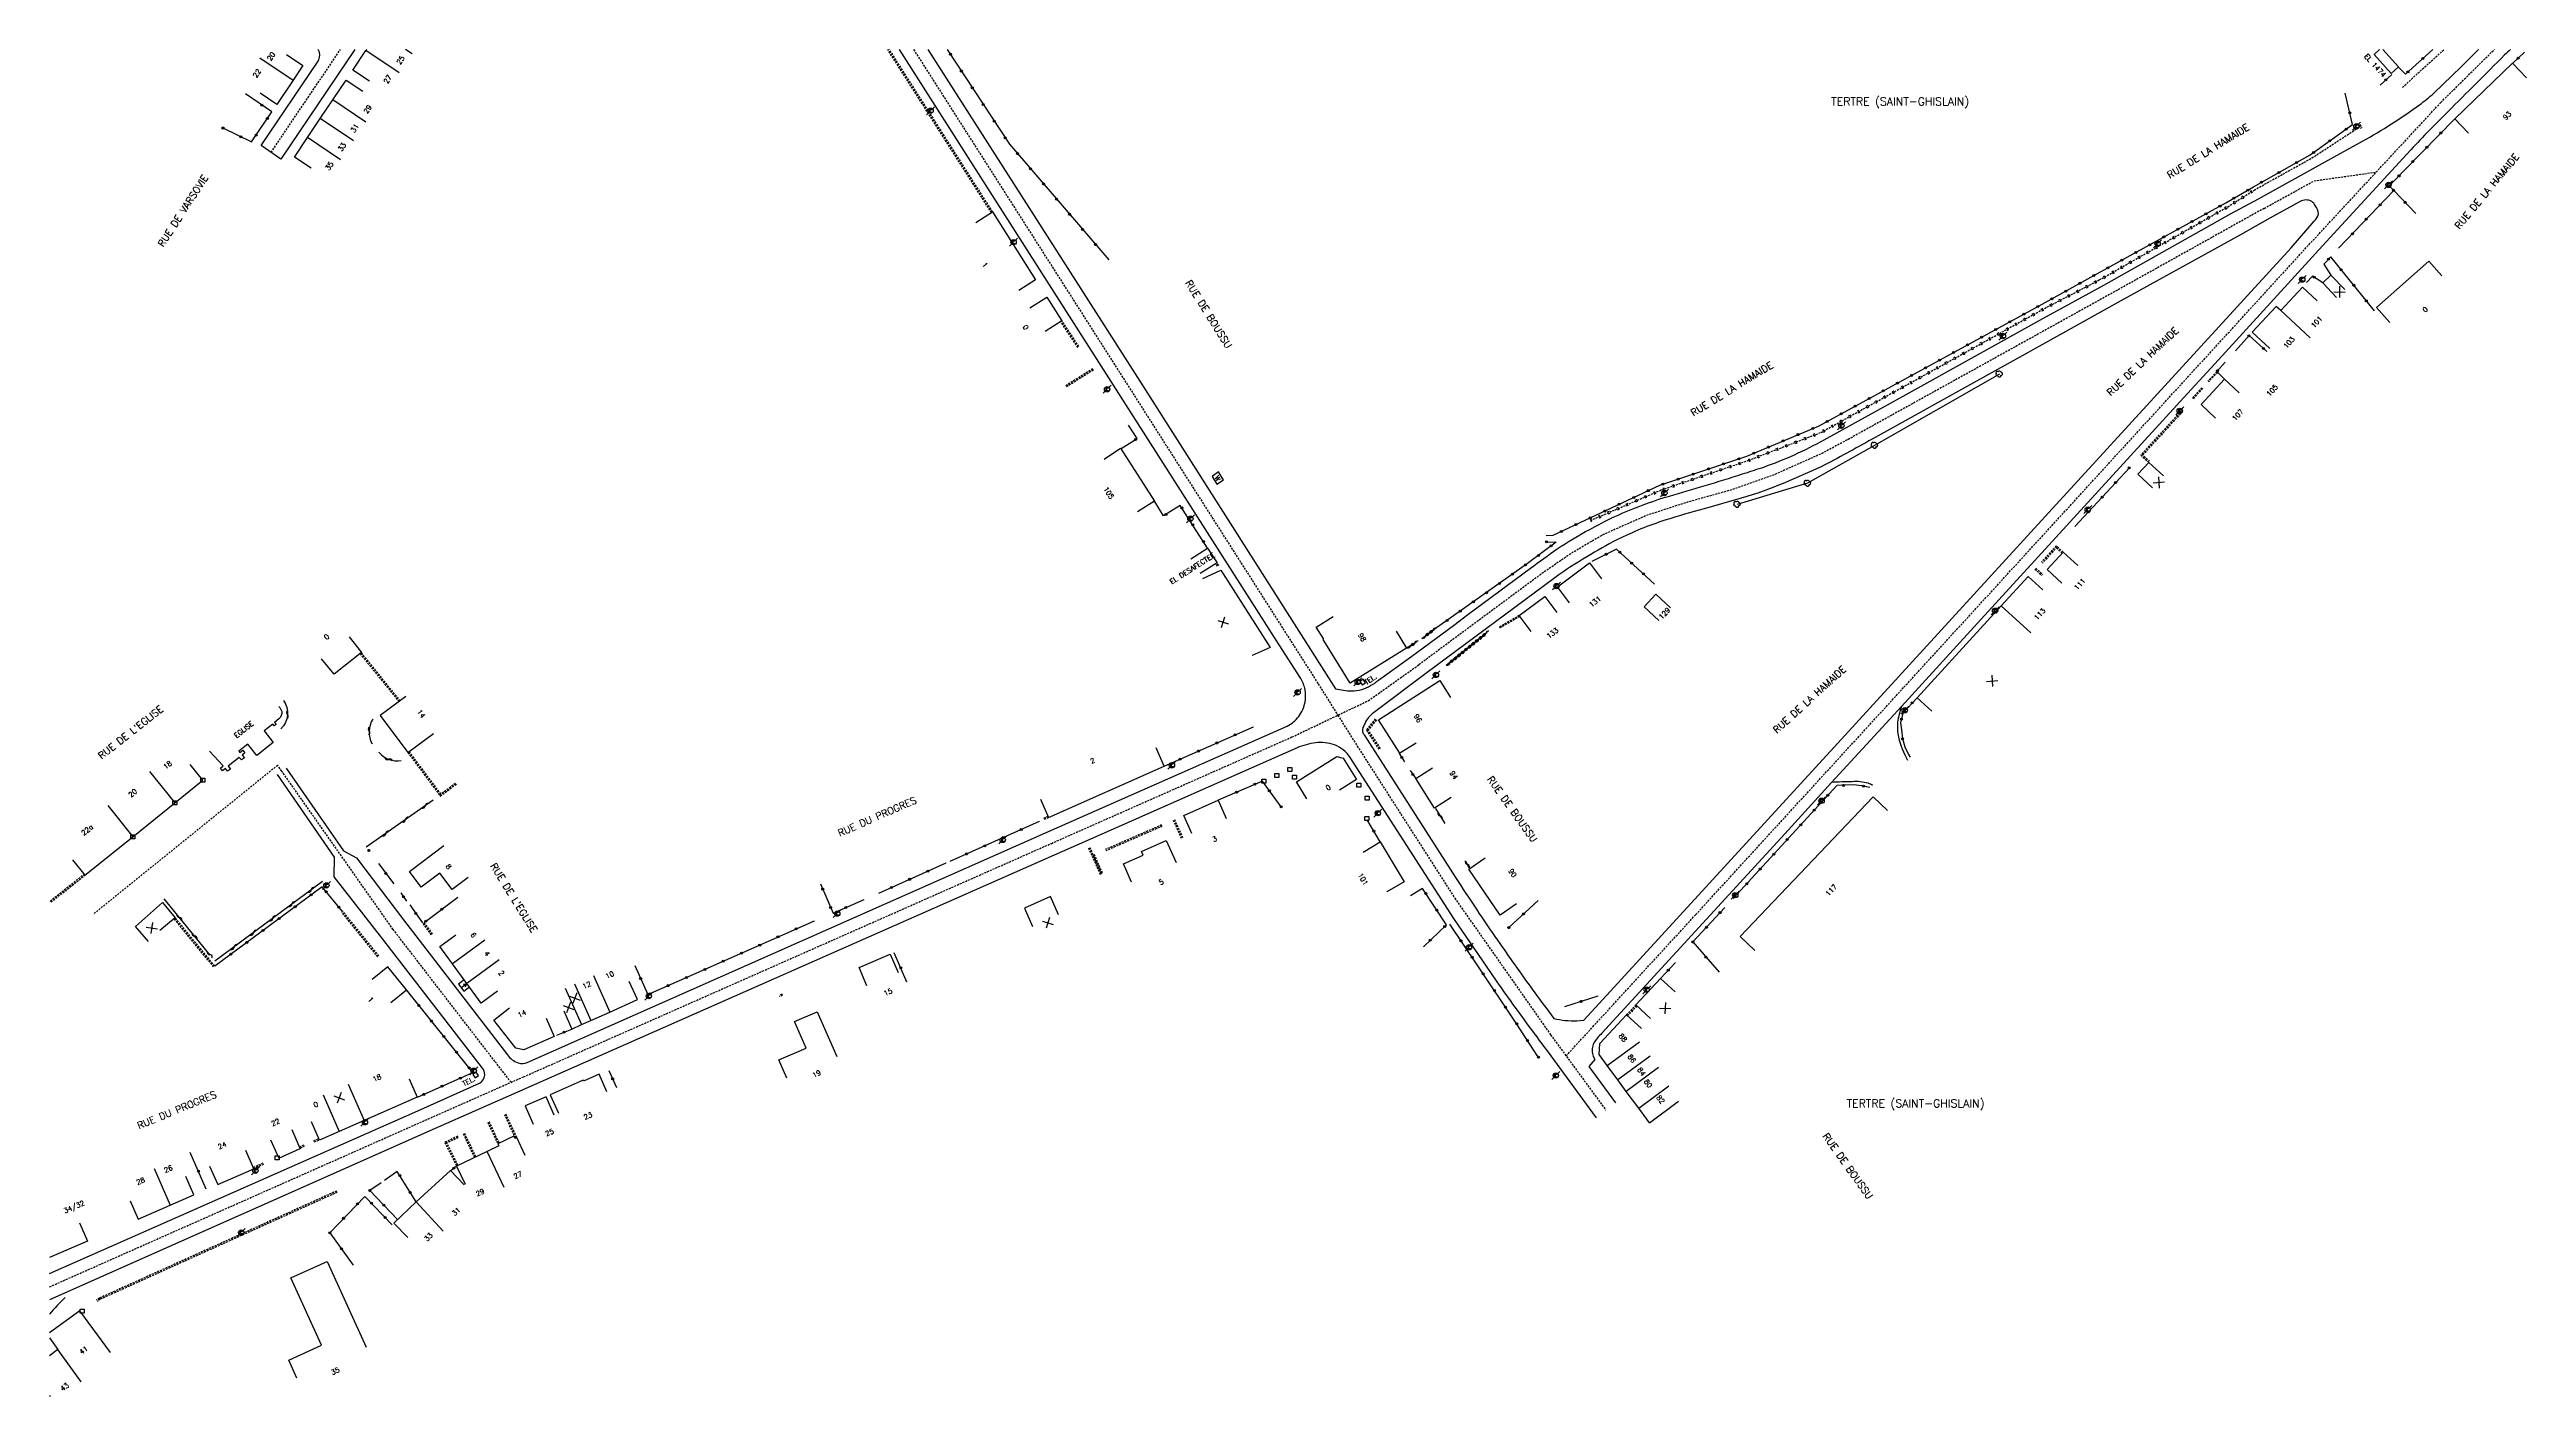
# Model space of a CAD drawing. Header units: millimetres. Extents: x 108000 to 108982, y 127000 to 128000.
# Drawn here: x 108000 to 108619, y 127663 to 128000 of the extents above; entities that cross this region are included whole.
import ezdxf
from ezdxf.enums import TextEntityAlignment as Align

# ---------------------------------------------------------------- set-up
doc = ezdxf.new("R2010")
doc.units = ezdxf.units.MM
doc.linetypes.add('DASHED', pattern=[0.75, 0.5, -0.25])
doc.layers.get('0').update_dxf_attribs({"linetype": 'CONTINUOUS'})
for name, color, linetype in [('W0001', 6, 'DASHED'), ('W0008', 7, 'CONTINUOUS'), ('W0100', 7, 'CONTINUOUS'), ('W0112', 1, 'DASHED'), ('W0220', 5, 'DASHED'), ('W0300', 7, 'CONTINUOUS'), ('W0302', 3, 'CONTINUOUS'), ('W0310', 3, 'CONTINUOUS'), ('W0322', 7, 'CONTINUOUS'), ('W0471', 7, 'CONTINUOUS'), ('W0980', 7, 'CONTINUOUS'), ('W0984', 7, 'CONTINUOUS'), ('W0989', 7, 'CONTINUOUS'), ('W0991', 7, 'CONTINUOUS'), ('W1102', 7, 'CONTINUOUS')]:
    doc.layers.add(name, color=color, linetype=linetype)
doc.styles.get("Standard").update_dxf_attribs({"font": 'romans.shx', "width": 0.85})

# ---------------------------------------------------------------- blocks, each defined once
blk = doc.blocks.new('t991o')
at = {"color": 0, "linetype": 'Continuous'}
for p, q in [((-1, 1), (1, -1)), ((-1, -1), (1, 1))]:
    blk.add_line(p, q, dxfattribs=at)
blk = doc.blocks.new('t310o')
at = {"color": 0, "linetype": 'Continuous'}
for centre, start, end in [((-0.5, 0.38), 216.8699, 323.1304), ((0.5, -0.37), 36.8699, 143.1303)]:
    blk.add_arc(centre, 0.625, start, end, dxfattribs=at)
blk = doc.blocks.new('t322o')
at = {"color": 0, "linetype": 'Continuous'}
for radius in [0.25, 0.15]:
    blk.add_circle((0, 0), radius, dxfattribs=at)
blk = doc.blocks.new('T471')
for p, q in [((-0.333334, 0.333334), (-0.333334, -0.333334)), ((-0.333334, 0.333334), (0.333334, 0.333334)), ((-0.333334, 0), (0, 0)), ((0.500001, 0.500001), (1.000002, 1.000002)), ((-0.500001, -0.500001), (-1.000002, -1.000002)), ((-0.333334, -0.333334), (0.333334, -0.333334))]:
    blk.add_line(p, q)
blk.add_ellipse((0, 0), major_axis=(0.471405, 0.471405), ratio=1, start_param=5.4977871438, end_param=11.780972451)
blk = doc.blocks.new('t112o')
at = {"color": 0, "linetype": 'Continuous'}
for p, q in [((-0.5, 0.5), (0.5, 0.5)), ((-0.5, -0.5), (-0.5, 0.5)), ((0.5, 0.5), (0.5, -0.5)), ((0.5, -0.5), (-0.5, -0.5))]:
    blk.add_line(p, q, dxfattribs=at)
blk = doc.blocks.new('T300')
for p, q in [((-0.8, 0.51), (-0.86, 0.34)), ((-0.86, 0.34), (-0.86, 0.17)), ((-0.86, 0.17), (-0.74, 0.06)), ((-0.69, 0.63), (-0.8, 0.51)), ((-0.8, -0.06), (-0.74, 0.06)), ((-0.74, 0.06), (-0.69, 0.11)), ((-0.57, 0.69), (-0.69, 0.63)), ((-0.46, 0.69), (-0.57, 0.69)), ((-0.29, 0.63), (-0.46, 0.69)), ((-0.29, 0.63), (-0.17, 0.74)), ((-0.23, 0.57), (-0.29, 0.63)), ((-0.17, 0.74), (-0.06, 0.8)), ((-0.06, 0.8), (0.06, 0.8)), ((0.06, 0.8), (0.23, 0.74)), ((0.23, 0.74), (0.34, 0.63)), ((0.34, 0.63), (0.4, 0.51)), ((0.46, 0.46), (0.34, 0.46)), ((0.4, 0.51), (0.4, 0.46)), ((0.57, 0.4), (0.46, 0.46)), ((0.57, 0.4), (0.69, 0.29)), ((0.69, 0.29), (0.74, 0.17)), ((0.74, 0.06), (0.69, -0.17)), ((0.74, 0.17), (0.74, 0.06)), ((-0.8, -0.17), (-0.8, -0.06)), ((-0.8, -0.23), (-0.8, -0.17)), ((-0.74, -0.34), (-0.8, -0.23)), ((-0.69, -0.4), (-0.74, -0.34)), ((-0.51, -0.46), (-0.69, -0.4)), ((-0.4, -0.46), (-0.51, -0.46)), ((-0.4, -0.46), (-0.34, -0.46)), ((-0.34, -0.46), (-0.34, -0.4)), ((-0.34, -0.51), (-0.34, -0.46)), ((-0.29, -0.63), (-0.34, -0.51)), ((-0.17, -0.74), (-0.29, -0.63)), ((-0.06, -0.8), (-0.17, -0.74)), ((0.06, -0.8), (-0.06, -0.8)), ((0.17, -0.74), (0.06, -0.8)), ((0.23, -0.69), (0.17, -0.74)), ((0.29, -0.46), (0.23, -0.46)), ((0.29, -0.63), (0.23, -0.69)), ((0.46, -0.4), (0.29, -0.46)), ((0.34, -0.51), (0.29, -0.63)), ((0.34, -0.51), (0.34, -0.46)), ((0.57, -0.34), (0.46, -0.4)), ((0.63, -0.29), (0.57, -0.34)), ((0.69, -0.17), (0.63, -0.29))]:
    blk.add_line(p, q)

msp = doc.modelspace()

# ---------------------------------------------------------------- linework, layer by layer
at = {"layer": 'W0001'}
for points in [[(108055.36, 127974.26), (108072.72, 128000)], [(108215.99, 128000), (108317.1, 127841.36), (108322.02, 127833.51), (108326.87, 127825.79), (108351.23, 127787.77), (108375.21, 127753.59), (108389.04, 127734.69), (108389.04, 127734.69)], [(108379.09, 127748.29), (108385.77, 127755.58), (108411.47, 127783.61), (108463.54, 127840.51), (108564.25, 127950.61), (108597.72, 127986.76), (108611.12, 128000)], [(108553.56, 127960.27), (108566.07, 127967.16), (108581.6, 127969.35), (108581.6, 127969.35)], [(108000, 127690.54), (108094.6, 127732.51), (108112.53, 127740.45), (108118.5, 127743.06), (108250.44, 127801.45), (108310.57, 127828.06), (108329.63, 127837.13), (108342.27, 127846.11), (108342.27, 127846.11)], [(108115.37, 127741.69), (108111.34, 127746.91), (108085.89, 127779.91), (108058.05, 127819.51), (108057.01, 127820.98), (108010.91, 127783.72), (108010.91, 127783.72)]]:
    msp.add_lwpolyline(points, dxfattribs=at)
at = {"layer": 'W0001', "flags": 128}
msp.add_lwpolyline([(108553.56, 127960.27), (108515.6, 127939.1), (108474.34, 127916.22), (108449.58, 127902.49), (108443.19, 127899.03), (108430.85, 127893.54), (108420.68, 127889.93), (108409.25, 127886.73), (108399.16, 127883.45), (108388.46, 127878.71), (108380.57, 127874.1), (108373.23, 127869.08), (108342.27, 127846.11)], dxfattribs=at)
at = {"layer": 'W0008'}
for points in [[(108076.31, 128000), (108057.79, 127972.55), (108052.94, 127975.97), (108066.97, 127996.85, 0.218), (108067.46, 127999.35, 0.058469), (108067.11, 128000)], [(108059.11, 127820.3), (108073.44, 127799.56), (108076.73, 127797.81), (108088.48, 127782.29), (108114.47, 127748.58, 0.1567), (108117.12, 127746.54, 0.1723), (108119.42, 127746.67), (108249.73, 127804.42), (108282.33, 127818.82), (108309.33, 127830.8, 0.1279), (108312.26, 127833.21, 0.1124), (108313.84, 127836.78, 0.0932), (108313.84, 127839.86, 0.0967), (108312.75, 127842.66), (108307.34, 127851.07), (108235.11, 127964.4), (108212.43, 128000)], [(108219.58, 128000), (108273.28, 127915.88), (108321.46, 127840.07), (108323.41, 127839.76, 0.0376), (108325.45, 127839.58, 0.0726), (108327.99, 127839.9, 0.0852), (108332.21, 127842.27), (108340.51, 127848.27), (108340.51, 127848.27)], [(108613.69, 127998.63, 0.0004), (108599.48, 127984.44, 0.0107), (108590.25, 127974.93), (108568.18, 127950.86), (108542.14, 127922.41), (108534.45, 127913.95), (108481.93, 127856.53), (108462.94, 127835.69), (108445.42, 127816.69), (108433.74, 127803.85), (108388.03, 127753.95, 0.0691), (108386.04, 127751.53, 0.1879), (108385.74, 127748.55, 0.048), (108386.25, 127747.43), (108384.78, 127745.63), (108391.41, 127736.57), (108391.41, 127736.57)], [(108552.12, 127962.69), (108569.6, 127972.32), (108578.12, 127977.05, 0.0323), (108592.43, 127986.2, 0.0317), (108595.95, 127989.08), (108602.82, 127995.65), (108607.18, 128000)], [(108344.03, 127843.95), (108331.27, 127834.36, 0.1036), (108328.98, 127831.88, 0.0318), (108328.53, 127830.87, 0.2465), (108328.37, 127828.92, -0.0263), (108328.62, 127828.63), (108351.47, 127792.91, 0.009), (108361.97, 127777.2, 0.0059), (108370.61, 127764.99, 0.0021), (108376.01, 127757.65, 0.0649), (108381.76, 127757.08), (108383.51, 127757.22), (108389.2, 127763.37), (108445.15, 127824.49), (108498.82, 127883.22), (108514.21, 127900.01), (108560.32, 127950.36), (108566.08, 127957.04, 0.1419), (108567.14, 127958.87, 0.1636), (108566.36, 127960.97, 0.1001), (108565.47, 127962, 0.2573), (108562.54, 127961.99), (108554.99, 127957.85), (108554.99, 127957.85)], [(108462.94, 127835.69, 0.0499), (108461.95, 127831.75, 0.0805), (108462.16, 127828.03, 0.0615), (108464.45, 127822.23), (108464.45, 127822.23)], [(108386.67, 127732.81), (108374.41, 127749.53, 0.0001), (108369.22, 127756.57, -0.0081), (108360.23, 127769.17), (108351, 127782.63), (108325.11, 127822.96, 0.1585), (108321.17, 127826.07, 0.1168), (108316.45, 127826.59, 0.0773), (108311.82, 127825.32), (108259.48, 127802.17), (108251.15, 127798.48), (108117.59, 127739.45), (108096.42, 127730.11), (108000, 127687.25, -0.0553)], [(108000, 127693.84), (108092.77, 127734.92), (108107.47, 127741.45, 0.2712), (108108.77, 127743.57, 0.1733), (108108.2, 127745.25), (108083.31, 127777.52), (108071.18, 127793.11), (108071.26, 127797.97), (108056.98, 127818.71), (108056.98, 127818.71)], [(108455.73, 127815.98, 0.0261), (108454.6, 127816.47, 0.0891), (108450.62, 127816.88, 0.0066), (108445.42, 127816.69), (108445.42, 127816.69)], [(108003.89, 127687.83, 0.026887), (108000, 127683.73, 0.0482)]]:
    msp.add_lwpolyline(points, format="xyb", dxfattribs=at)
at = {"layer": 'W0008', "flags": 128}
for points in [[(108615.17, 128000, -0.001057), (108613.69, 127998.63), (108613.69, 127998.63)], [(108340.51, 127848.27), (108350.9, 127855.98), (108354.5, 127858.68), (108370.18, 127870.28, -0.0111), (108376.84, 127875.09, -0.023), (108384.99, 127879.98, -0.0254), (108394.51, 127884.64, -0.0259), (108404.93, 127888.32, -0.0011), (108413.83, 127890.93, 0.0042), (108423.19, 127893.86, 0.0047), (108427.97, 127895.41, 0.0014), (108428.47, 127895.58, 0.0431), (108443.58, 127902.4), (108464.05, 127913.7), (108498.28, 127932.71), (108513.48, 127941.07), (108545.18, 127958.86), (108552.12, 127962.69)], [(108554.99, 127957.85), (108547.62, 127953.63), (108517.71, 127937.14), (108492.31, 127922.98), (108484.63, 127918.73), (108455.57, 127902.57, -0.0136), (108442.8, 127895.66, -0.0159), (108433.72, 127891.66, -0.0288), (108422.87, 127887.75), (108413.57, 127885.14, 0.0102), (108403.8, 127882.25, 0.0385), (108391.93, 127877.45, 0.0185), (108384.3, 127873.12, 0.0238), (108376.27, 127867.89), (108344.03, 127843.95)]]:
    msp.add_lwpolyline(points, format="xyb", dxfattribs=at)
at = {"layer": 'W0100'}
for p, q in [((108102.89, 127765.38), (108104.31, 127766.41)), ((108103.4, 127766.21), (108104.31, 127766.41)), ((108104.31, 127766.41), (108103.83, 127765.6))]:
    msp.add_line(p, q, dxfattribs=at)
for points in [[(108059.19, 127998.78), (108063.35, 127995.99), (108060.9, 127992.32), (108056.82, 127986.28), (108052.67, 127989.07), (108052.67, 127989.07)], [(108079.99, 127992.07), (108075.84, 127994.86), (108079.09, 127999.73), (108079.28, 128000)], [(108587.15, 127995.63), (108585.29, 127993.97), (108581.03, 127998.76), (108582.41, 128000)], [(108583.26, 128000), (108587.15, 127995.63), (108587.15, 127995.63)], [(108604.66, 127979.06), (108601.2, 127982.67), (108615.68, 127996.56), (108619.14, 127992.95), (108619.14, 127992.95)], [(108065.37, 127970.3), (108061.22, 127973.1), (108064.48, 127978.02), (108067.65, 127982.73), (108070.81, 127987.42), (108074.18, 127992.33), (108078.33, 127989.54), (108078.33, 127989.54)], [(108231.51, 127956.72), (108235.74, 127959.39), (108246.48, 127942.43), (108242.26, 127939.76), (108242.26, 127939.76)], [(108584.96, 127931.75), (108581.64, 127935.49), (108594.7, 127947.1), (108598.02, 127943.37), (108598.02, 127943.37)], [(108566.84, 127937.17), (108563.17, 127940.57), (108557.73, 127934.69), (108556.55, 127935.71), (108550.59, 127929.32), (108554.99, 127925.24), (108554.99, 127925.24)], [(108571.69, 127938.01), (108568.23, 127941.63), (108570.26, 127943.55), (108573.71, 127939.94), (108573.71, 127939.94)], [(108245.04, 127935.37), (108249.27, 127938.04), (108253.05, 127932.14), (108248.83, 127929.47), (108248.83, 127929.47)], [(108541.45, 127907.81), (108537.79, 127911.22), (108543.68, 127917.56), (108547.35, 127914.15), (108547.35, 127914.15)], [(108263.61, 127897.54), (108267.69, 127900.32), (108276.18, 127887.01), (108271.96, 127884.33), (108271.96, 127884.33)], [(108525.66, 127890.39), (108521.97, 127893.77), (108524.71, 127896.75), (108528.39, 127893.37), (108528.39, 127893.37)], [(108290.58, 127893.23), (108291.8, 127891.28), (108293.41, 127892.39), (108292.18, 127894.34), (108290.58, 127893.23), (108290.58, 127893.23)], [(108285.26, 127872.63), (108289.48, 127875.31), (108291.83, 127871.61), (108287.61, 127868.93), (108287.61, 127868.93)], [(108503, 127866.55), (108499.31, 127869.92), (108503.33, 127874.32), (108507.02, 127870.94), (108507.02, 127870.94)], [(108288.25, 127867.71), (108292.81, 127869.75), (108305.15, 127850.47), (108300.59, 127848.43), (108300.59, 127848.43)], [(108470.5, 127834.51), (108466.82, 127837.88), (108487.85, 127860.84), (108494.61, 127868.22), (108498.29, 127864.84), (108498.29, 127864.84)], [(108074.87, 127853.11), (108077.99, 127849.2), (108071.15, 127843.73), (108068.02, 127847.64), (108068.02, 127847.64)], [(108336.6, 127854.54), (108339.23, 127850.29), (108325.13, 127841.55), (108318.34, 127852.45), (108318.51, 127852.55), (108316.58, 127855.53), (108320.83, 127858.16), (108320.83, 127858.16)], [(108327.49, 127841.96), (108328.07, 127841.08), (108328.9, 127841.63), (108328.32, 127842.51), (108327.49, 127841.96), (108327.49, 127841.96)], [(108341.63, 127826.54), (108337.49, 127824.01), (108332.21, 127832.37), (108347.51, 127842.15), (108350.2, 127837.93), (108350.2, 127837.93)], [(108089.08, 127838.19), (108082.67, 127833.4), (108089.57, 127824.18), (108095.97, 127828.96), (108095.97, 127828.96)], [(108005.71, 127797.37), (108008.85, 127793.48), (108020.81, 127803.12), (108031.28, 127811.63), (108038.29, 127817.27), (108035.15, 127821.16), (108035.15, 127821.16)], [(108247.69, 127812.5), (108249.72, 127807.93), (108278.61, 127820.76), (108276.58, 127825.33), (108276.58, 127825.33)], [(108314.3, 127812.63), (108311.66, 127816.87), (108321.74, 127823.16), (108323.36, 127822.77), (108326.7, 127817.39), (108322.45, 127814.76), (108322.45, 127814.76)], [(108350.38, 127812.96), (108346.15, 127810.29), (108341.49, 127817.65), (108345.72, 127820.32), (108345.72, 127820.32)], [(108285.5, 127803.88), (108283.51, 127808.46), (108292.15, 127812.23), (108294.15, 127807.64), (108294.15, 127807.64)], [(108426.23, 127774.69), (108422.6, 127778.13), (108455.81, 127813.08), (108459.44, 127809.63), (108459.44, 127809.63)], [(108104.64, 127792.91), (108100.65, 127789.89), (108097.56, 127793.98), (108092.93, 127790.48), (108089.97, 127794.39), (108098.58, 127800.91), (108098.58, 127800.91)], [(108270.49, 127791.74), (108268.45, 127796.3), (108273.37, 127798.46), (108272.91, 127799.44), (108279.14, 127802.18), (108281.59, 127796.64), (108281.59, 127796.64)], [(108328.34, 127799.28), (108332.63, 127801.85), (108338.59, 127791.87), (108334.3, 127789.31), (108334.3, 127789.31)], [(108366.71, 127786.32), (108362.57, 127783.51), (108354.75, 127795.04), (108358.89, 127797.85), (108358.89, 127797.85)], [(108024.75, 127776.93), (108021.45, 127780.69), (108028.26, 127786.65), (108031.43, 127782.79), (108027.56, 127779.62), (108027.56, 127779.62)], [(108252.24, 127783.58), (108250.2, 127788.14), (108243.7, 127785.24), (108245.74, 127780.67), (108245.74, 127780.67)], [(108111.95, 127764.47), (108107.92, 127761.51), (108104.31, 127766.41), (108100.74, 127771.3), (108097.54, 127775.62), (108101.57, 127778.58), (108101.57, 127778.58)], [(108204.32, 127765.82), (108202.34, 127770.41), (108210.11, 127773.75), (108212.09, 127769.16), (108212.09, 127769.16)], [(108085.28, 127761.68), (108089.19, 127764.81), (108084.57, 127770.56), (108080.67, 127767.43), (108080.67, 127767.43)], [(108103.67, 127767.31), (108102.23, 127766.25), (108103.56, 127764.51), (108104.96, 127765.54), (108104.96, 127765.54)], [(108128.52, 127759.58), (108130.56, 127755.01), (108132.97, 127756.11), (108135.32, 127757.18), (108140.07, 127759.26), (108146.95, 127762.36), (108144.91, 127766.93), (108144.91, 127766.93)], [(108400.22, 127757.64), (108396.54, 127761.03), (108402.68, 127767.68), (108406.35, 127764.29), (108406.35, 127764.29)], [(108124.11, 127757.72), (108126.13, 127753.14), (108118.54, 127749.8), (108116.59, 127750.27), (108111.07, 127757.24), (108114.98, 127760.35), (108114.98, 127760.35)], [(108184.32, 127742.7), (108182.31, 127747.28), (108189.11, 127750.27), (108186.21, 127756.86), (108191.88, 127759.35), (108196.78, 127748.18), (108196.78, 127748.18)], [(108394.12, 127739.42), (108392.05, 127742.29), (108389.38, 127745.89), (108387.36, 127748.62), (108387.54, 127751.36), (108394.22, 127758.58), (108397.89, 127755.18), (108397.89, 127755.18)], [(108089.92, 127742.53), (108091.92, 127737.95), (108078.65, 127732.1), (108072.42, 127729.42), (108067.49, 127727.26), (108065.49, 127731.84), (108065.49, 127731.84)], [(108105.78, 127743.68), (108106.36, 127742.84), (108107.2, 127743.42), (108106.62, 127744.26), (108105.78, 127743.68), (108105.78, 127743.68)], [(108139.32, 127739.31), (108137.38, 127743.7), (108133.5, 127742.01), (108133.42, 127742.19), (108125.18, 127738.53), (108127.2, 127733.96), (108127.2, 127733.96)], [(108126.17, 127733.51), (108124.14, 127738.08), (108118.91, 127735.77), (108120.93, 127731.19), (108120.93, 127731.19)], [(108055.27, 127727.32), (108057.28, 127722.74), (108062.63, 127725.14), (108060.62, 127729.82), (108060.62, 127729.82)], [(108040.02, 127720.71), (108042.03, 127716.13), (108051.08, 127720.09), (108049.07, 127724.67), (108049.07, 127724.67)], [(108118.93, 127723.36), (108116.81, 127727.88), (108116.35, 127727.67), (108116.08, 127728.21), (108112.08, 127726.33), (108112.34, 127725.77), (108109.4, 127724.4), (108101.74, 127720.75), (108103.89, 127716.23), (108103.89, 127716.23)], [(108020.14, 127712.04), (108022.14, 127707.46), (108030.15, 127710.93), (108036.11, 127713.57), (108034.1, 127718.15), (108034.1, 127718.15)], [(108103.65, 127716.05), (108100.19, 127719.67), (108091.62, 127711.79), (108086.09, 127706.5), (108089.55, 127702.89), (108089.55, 127702.89)], [(108007.51, 127706.54), (108009.48, 127701.95), (108000, 127697.87)], [(108061.84, 127667.66), (108059.78, 127672.21), (108067.94, 127675.91), (108060.31, 127692.75), (108069.43, 127696.88), (108079.12, 127675.48), (108079.12, 127675.48)], [(108015.2, 127674.13), (108007.57, 127684.54), (108000, 127679)], [(108000, 127677.77), (108002.08, 127674.87), (108000, 127673.29)], [(108000, 127663.32), (108000.16, 127663.11), (108000.16, 127663.11)]]:
    msp.add_lwpolyline(points, dxfattribs=at)
at = {"layer": 'W0100', "flags": 128}
for points in [[(108379.95, 127861.64), (108376.96, 127865.64), (108384.96, 127871.63), (108387.95, 127867.63)], [(108370.38, 127854.43), (108367.38, 127858.43), (108373.75, 127863.21), (108376.75, 127859.22)], [(108402.24, 127857.22), (108398.58, 127860.63), (108401.5, 127863.77), (108405.16, 127860.35)], [(108399.93, 127731.59), (108397.25, 127735.2), (108394.12, 127739.42)]]:
    msp.add_lwpolyline(points, dxfattribs=at)
at = {"layer": 'W0100'}
msp.add_lwpolyline([(108057.32, 127835.68, -0.1363), (108058.05, 127834.44, -0.2728), (108057.33, 127832.61), (108056.26, 127831.65), (108056.62, 127831.19), (108056.18, 127830.83), (108055.81, 127831.29), (108053.64, 127829.56), (108055.9, 127826.71), (108051.79, 127823.44), (108049.53, 127826.27), (108047.35, 127824.52), (108047.6, 127824.2), (108048.3, 127824.76), (108048.85, 127824.08), (108048.15, 127823.52), (108048.7, 127822.84), (108047.95, 127822.31), (108047.44, 127822.95), (108044.66, 127820.72), (108045.21, 127820.03), (108044.49, 127819.48), (108043.95, 127820.19), (108043.27, 127819.61), (108042.72, 127820.29), (108043.44, 127820.87), (108040.02, 127824.51), (108040.02, 127824.51)], format="xyb", dxfattribs=at)
at = {"layer": 'W0112'}
for p, q in [((108235.44, 127959.2), (108209.51, 128000)), ((108235.74, 127959.39), (108209.92, 128000)), ((108577.15, 127981), (108577.8, 127980.23)), ((108577.42, 127981.23), (108578.07, 127980.46)), ((108257.02, 127925.5), (108252.76, 127931.94)), ((108257.32, 127925.69), (108253.05, 127932.14)), ((108260.76, 127920.16), (108254, 127915.89)), ((108260.95, 127919.86), (108254.18, 127915.59)), ((108532.93, 127909.72), (108522.73, 127898.54)), ((108533.19, 127909.48), (108522.98, 127898.31)), ((108522.73, 127898.54), (108524.71, 127896.75)), ((108522.96, 127898.8), (108524.94, 127897.01)), ((108291.96, 127870.77), (108291.53, 127871.42)), ((108292.25, 127870.97), (108291.83, 127871.61)), ((108501.62, 127875.85), (108497.89, 127871.77)), ((108501.88, 127875.61), (108498.15, 127871.54)), ((108503.09, 127874.06), (108501.38, 127875.59)), ((108503.33, 127874.32), (108501.62, 127875.85)), ((108496.26, 127870.03), (108497.97, 127868.46)), ((108496.49, 127870.29), (108498.21, 127868.72)), ((108367.38, 127858.43), (108362.4, 127855.55)), ((108362.4, 127855.55), (108362.53, 127855.33)), ((108367.53, 127858.23), (108362.53, 127855.33)), ((108077.61, 127848.88), (108087.35, 127836.9)), ((108077.88, 127849.1), (108087.62, 127837.12)), ((108331.38, 127832.58), (108329.15, 127829.8)), ((108329.15, 127829.8), (108332.41, 127824.8)), ((108331.66, 127832.36), (108329.42, 127829.58)), ((108329.44, 127829.99), (108332.7, 127825)), ((108089.56, 127824.18), (108097.68, 127813.28)), ((108089.84, 127824.39), (108097.96, 127813.49)), ((108097.47, 127813.56), (108101.48, 127816.55)), ((108097.68, 127813.28), (108101.69, 127816.27)), ((108248.56, 127807.79), (108249.58, 127808.25)), ((108248.7, 127807.47), (108249.72, 127807.93)), ((108277.98, 127806.06), (108263.93, 127799.91)), ((108278.12, 127805.74), (108264.07, 127799.59)), ((108280.86, 127807.29), (108282.89, 127802.76)), ((108281.18, 127807.43), (108283.21, 127802.9)), ((108259.68, 127800.31), (108262.63, 127793.7)), ((108260, 127800.45), (108262.95, 127793.85)), ((108260.75, 127798.56), (108262.88, 127793.81)), ((108261.07, 127798.7), (108263.2, 127793.95)), ((108000.16, 127787.03), (108008.64, 127793.75)), ((108000.37, 127786.76), (108008.85, 127793.48)), ((108082.07, 127773.07), (108073.07, 127784.21)), ((108082.34, 127773.29), (108073.34, 127784.43)), ((108041.02, 127770.54), (108031.16, 127782.57)), ((108041.29, 127770.76), (108031.43, 127782.79)), ((108093.32, 127781.39), (108095.53, 127778.38)), ((108093.6, 127781.6), (108095.82, 127778.59)), ((108183.09, 127763.77), (108182.35, 127763.47)), ((108183.22, 127763.45), (108182.48, 127763.15)), ((108396.55, 127761.03), (108394.22, 127758.58)), ((108396.8, 127760.79), (108394.47, 127758.34)), ((108109.52, 127731.69), (108112.05, 127726.31)), ((108109.84, 127731.84), (108112.36, 127726.46)), ((108116.49, 127727.74), (108113.78, 127733.56)), ((108116.81, 127727.88), (108114.09, 127733.71)), ((108062.48, 127725.55), (108063.72, 127726.11)), ((108062.62, 127725.23), (108063.86, 127725.79)), ((108066.03, 127727.11), (108067.32, 127727.61)), ((108066.16, 127726.79), (108067.44, 127727.28)), ((108102.02, 127728.18), (108098.79, 127726.67)), ((108098.79, 127726.67), (108101.74, 127720.75)), ((108102.17, 127727.86), (108098.94, 127726.35)), ((108099.11, 127726.82), (108102.05, 127720.9)), ((108050.93, 127720.41), (108053.63, 127721.66)), ((108051.07, 127720.09), (108053.77, 127721.34)), ((108071.75, 127714.5), (108012.45, 127687.71)), ((108071.9, 127714.18), (108012.59, 127687.39)), ((108012.45, 127687.71), (108011.69, 127687.18)), ((108012.65, 127687.42), (108011.89, 127686.89))]:
    msp.add_line(p, q, dxfattribs=at)
for points in [[(108538.01, 127915.41), (108535.61, 127912.75), (108535.61, 127912.75)], [(108538.17, 127915.26), (108535.76, 127912.61), (108535.76, 127912.61)], [(108541.74, 127919.43), (108539.48, 127917.01), (108539.48, 127917.01)], [(108541.9, 127919.29), (108539.63, 127916.87), (108539.63, 127916.87)], [(108103.4, 127728.8), (108106.22, 127722.88), (108106.22, 127722.88)], [(108103.69, 127728.94), (108106.51, 127723.02), (108106.51, 127723.02)]]:
    msp.add_lwpolyline(points, dxfattribs=at)
at = {"layer": 'W0220'}
for p, q in [((108544.47, 127960.67), (108551.07, 127964.85)), ((108550.04, 127964.49), (108550.25, 127964.62)), ((108550.25, 127964.62), (108550.46, 127964.76)), ((108550.3, 127964.07), (108550.51, 127964.2)), ((108550.51, 127964.2), (108550.73, 127964.33)), ((108512.36, 127942.36), (108544.47, 127960.67)), ((108539.35, 127958.04), (108539.57, 127958.16)), ((108539.57, 127958.16), (108539.78, 127958.28)), ((108539.6, 127957.6), (108539.81, 127957.73)), ((108539.81, 127957.73), (108540.03, 127957.85)), ((108541.52, 127959.27), (108541.74, 127959.4)), ((108541.74, 127959.4), (108541.95, 127959.52)), ((108541.77, 127958.84), (108541.98, 127958.96)), ((108541.98, 127958.96), (108542.2, 127959.09)), ((108543.69, 127960.51), (108543.91, 127960.64)), ((108543.91, 127960.64), (108544.13, 127960.76)), ((108543.94, 127960.08), (108544.16, 127960.2)), ((108544.16, 127960.2), (108544.37, 127960.33)), ((108545.81, 127961.81), (108546.02, 127961.95)), ((108546.02, 127961.95), (108546.23, 127962.08)), ((108546.08, 127961.39), (108546.29, 127961.53)), ((108546.29, 127961.53), (108546.5, 127961.66)), ((108547.92, 127963.15), (108548.13, 127963.29)), ((108548.13, 127963.29), (108548.35, 127963.42)), ((108548.19, 127962.73), (108548.4, 127962.86)), ((108548.4, 127962.86), (108548.61, 127963)), ((108528.49, 127951.84), (108528.71, 127951.97)), ((108528.71, 127951.97), (108528.92, 127952.09)), ((108528.74, 127951.41), (108528.95, 127951.53)), ((108528.95, 127951.53), (108529.17, 127951.66)), ((108530.66, 127953.08), (108530.88, 127953.21)), ((108530.88, 127953.21), (108531.1, 127953.33)), ((108530.91, 127952.65), (108531.13, 127952.77)), ((108531.13, 127952.77), (108531.34, 127952.9)), ((108532.83, 127954.32), (108533.05, 127954.45)), ((108533.05, 127954.45), (108533.27, 127954.57)), ((108533.08, 127953.89), (108533.3, 127954.01)), ((108533.3, 127954.01), (108533.51, 127954.13)), ((108535, 127955.56), (108535.22, 127955.68)), ((108535.22, 127955.68), (108535.44, 127955.81)), ((108535.25, 127955.13), (108535.47, 127955.25)), ((108535.47, 127955.25), (108535.69, 127955.37)), ((108537.18, 127956.8), (108537.39, 127956.92)), ((108537.39, 127956.92), (108537.61, 127957.05)), ((108537.42, 127956.36), (108537.64, 127956.49)), ((108537.64, 127956.49), (108537.86, 127956.61)), ((108517.63, 127945.65), (108517.85, 127945.78)), ((108517.85, 127945.78), (108518.06, 127945.9)), ((108517.88, 127945.22), (108518.09, 127945.34)), ((108518.09, 127945.34), (108518.31, 127945.47)), ((108519.8, 127946.89), (108520.02, 127947.02)), ((108520.02, 127947.02), (108520.24, 127947.14)), ((108520.05, 127946.46), (108520.27, 127946.58)), ((108520.27, 127946.58), (108520.48, 127946.71)), ((108521.97, 127948.13), (108522.19, 127948.25)), ((108522.19, 127948.25), (108522.41, 127948.38)), ((108522.22, 127947.7), (108522.44, 127947.82)), ((108522.44, 127947.82), (108522.66, 127947.94)), ((108524.15, 127949.37), (108524.36, 127949.49)), ((108524.36, 127949.49), (108524.58, 127949.62)), ((108524.39, 127948.93), (108524.61, 127949.06)), ((108524.61, 127949.06), (108524.83, 127949.18)), ((108526.32, 127950.61), (108526.53, 127950.73)), ((108526.53, 127950.73), (108526.75, 127950.85)), ((108526.56, 127950.17), (108526.78, 127950.3)), ((108526.78, 127950.3), (108527, 127950.42)), ((108497.96, 127934.86), (108512.36, 127942.36)), ((108506.66, 127939.68), (108506.89, 127939.79)), ((108506.89, 127939.79), (108507.11, 127939.91)), ((108506.9, 127939.23), (108507.12, 127939.35)), ((108507.12, 127939.35), (108507.34, 127939.46)), ((108508.88, 127940.83), (108509.1, 127940.95)), ((108509.1, 127940.95), (108509.33, 127941.06)), ((108509.11, 127940.39), (108509.33, 127940.5)), ((108509.33, 127940.5), (108509.56, 127940.62)), ((108511.1, 127941.99), (108511.32, 127942.1)), ((108511.32, 127942.1), (108511.54, 127942.22)), ((108511.33, 127941.54), (108511.55, 127941.66)), ((108511.55, 127941.66), (108511.77, 127941.77)), ((108513.29, 127943.18), (108513.5, 127943.3)), ((108513.5, 127943.3), (108513.72, 127943.42)), ((108513.53, 127942.74), (108513.75, 127942.87)), ((108513.75, 127942.87), (108513.97, 127942.99)), ((108515.46, 127944.42), (108515.68, 127944.54)), ((108515.68, 127944.54), (108515.89, 127944.66)), ((108515.71, 127943.98), (108515.92, 127944.1)), ((108515.92, 127944.1), (108516.14, 127944.23)), ((108442.8, 127904.23), (108497.96, 127934.86)), ((108493.42, 127932.63), (108493.64, 127932.75)), ((108493.64, 127932.75), (108493.86, 127932.87)), ((108495.6, 127933.84), (108495.82, 127933.96)), ((108495.82, 127933.96), (108496.04, 127934.08)), ((108495.85, 127933.4), (108496.07, 127933.52)), ((108496.07, 127933.52), (108496.28, 127933.65)), ((108497.79, 127935.05), (108497.84, 127935.08)), ((108497.85, 127935.09), (108498.02, 127935.17)), ((108498.02, 127935.17), (108498.24, 127935.29)), ((108498.03, 127934.62), (108498.09, 127934.65)), ((108498.08, 127934.64), (108498.25, 127934.73)), ((108498.25, 127934.73), (108498.47, 127934.85)), ((108500.01, 127936.21), (108500.23, 127936.33)), ((108500.23, 127936.33), (108500.46, 127936.44)), ((108500.24, 127935.77), (108500.47, 127935.88)), ((108500.47, 127935.88), (108500.69, 127936)), ((108502.23, 127937.37), (108502.45, 127937.48)), ((108502.45, 127937.48), (108502.67, 127937.6)), ((108502.46, 127936.92), (108502.68, 127937.04)), ((108502.68, 127937.04), (108502.9, 127937.16)), ((108504.45, 127938.52), (108504.67, 127938.64)), ((108504.67, 127938.64), (108504.89, 127938.75)), ((108504.68, 127938.08), (108504.9, 127938.19)), ((108504.9, 127938.19), (108505.12, 127938.31)), ((108482.49, 127926.56), (108482.71, 127926.68)), ((108482.71, 127926.68), (108482.93, 127926.8)), ((108484.68, 127927.77), (108484.89, 127927.89)), ((108484.89, 127927.89), (108485.11, 127928.02)), ((108484.92, 127927.34), (108485.14, 127927.46)), ((108485.14, 127927.46), (108485.36, 127927.58)), ((108486.86, 127928.99), (108487.08, 127929.11)), ((108487.08, 127929.11), (108487.3, 127929.23)), ((108487.1, 127928.55), (108487.32, 127928.67)), ((108487.32, 127928.67), (108487.54, 127928.79)), ((108489.05, 127930.2), (108489.27, 127930.32)), ((108489.27, 127930.32), (108489.48, 127930.44)), ((108489.29, 127929.76), (108489.51, 127929.88)), ((108489.51, 127929.88), (108489.73, 127930.01)), ((108491.23, 127931.41), (108491.45, 127931.53)), ((108491.45, 127931.53), (108491.67, 127931.66)), ((108491.48, 127930.98), (108491.69, 127931.1)), ((108491.69, 127931.1), (108491.91, 127931.22)), ((108493.66, 127932.19), (108493.88, 127932.31)), ((108493.88, 127932.31), (108494.1, 127932.43)), ((108471.56, 127920.49), (108471.78, 127920.61)), ((108471.78, 127920.61), (108472, 127920.73)), ((108472.02, 127920.18), (108472.24, 127920.3)), ((108473.75, 127921.7), (108473.97, 127921.83)), ((108473.97, 127921.83), (108474.18, 127921.95)), ((108473.99, 127921.27), (108474.21, 127921.39)), ((108474.21, 127921.39), (108474.43, 127921.51)), ((108475.93, 127922.92), (108476.15, 127923.04)), ((108476.15, 127923.04), (108476.37, 127923.16)), ((108476.18, 127922.48), (108476.39, 127922.6)), ((108476.39, 127922.6), (108476.61, 127922.72)), ((108478.12, 127924.13), (108478.34, 127924.25)), ((108478.34, 127924.25), (108478.56, 127924.37)), ((108478.36, 127923.69), (108478.58, 127923.82)), ((108478.58, 127923.82), (108478.8, 127923.94)), ((108480.3, 127925.35), (108480.52, 127925.47)), ((108480.52, 127925.47), (108480.74, 127925.59)), ((108480.55, 127924.91), (108480.77, 127925.03)), ((108480.77, 127925.03), (108480.98, 127925.15)), ((108482.73, 127926.12), (108482.95, 127926.24)), ((108482.95, 127926.24), (108483.17, 127926.36)), ((108460.63, 127914.42), (108460.85, 127914.54)), ((108460.85, 127914.54), (108461.07, 127914.67)), ((108460.88, 127913.99), (108461.09, 127914.11)), ((108461.09, 127914.11), (108461.31, 127914.23)), ((108462.82, 127915.64), (108463.04, 127915.76)), ((108463.04, 127915.76), (108463.26, 127915.88)), ((108463.06, 127915.2), (108463.28, 127915.32)), ((108463.28, 127915.32), (108463.5, 127915.44)), ((108465, 127916.85), (108465.22, 127916.97)), ((108465.22, 127916.97), (108465.44, 127917.09)), ((108465.25, 127916.41), (108465.47, 127916.53)), ((108465.47, 127916.53), (108465.68, 127916.66)), ((108467.19, 127918.06), (108467.41, 127918.19)), ((108467.41, 127918.19), (108467.63, 127918.31)), ((108467.43, 127917.63), (108467.65, 127917.75)), ((108467.65, 127917.75), (108467.87, 127917.87)), ((108469.38, 127919.28), (108469.59, 127919.4)), ((108469.59, 127919.4), (108469.81, 127919.52)), ((108469.62, 127918.84), (108469.84, 127918.96)), ((108469.84, 127918.96), (108470.06, 127919.08)), ((108471.8, 127920.05), (108472.02, 127920.18)), ((108449.7, 127908.36), (108449.92, 127908.48)), ((108449.92, 127908.48), (108450.14, 127908.6)), ((108449.95, 127907.92), (108450.17, 127908.04)), ((108450.17, 127908.04), (108450.38, 127908.16)), ((108451.89, 127909.57), (108452.11, 127909.69)), ((108452.11, 127909.69), (108452.33, 127909.81)), ((108452.13, 127909.13), (108452.35, 127909.25)), ((108452.35, 127909.25), (108452.57, 127909.37)), ((108454.08, 127910.78), (108454.29, 127910.9)), ((108454.29, 127910.9), (108454.51, 127911.03)), ((108454.32, 127910.35), (108454.54, 127910.47)), ((108454.54, 127910.47), (108454.76, 127910.59)), ((108456.26, 127912), (108456.48, 127912.12)), ((108456.48, 127912.12), (108456.7, 127912.24)), ((108456.5, 127911.56), (108456.72, 127911.68)), ((108456.72, 127911.68), (108456.94, 127911.8)), ((108458.45, 127913.21), (108458.67, 127913.33)), ((108458.67, 127913.33), (108458.88, 127913.45)), ((108458.69, 127912.77), (108458.91, 127912.89)), ((108458.91, 127912.89), (108459.13, 127913.02)), ((108424.73, 127897.26), (108442.8, 127904.23)), ((108436.21, 127901.96), (108436.45, 127902.05)), ((108436.45, 127902.05), (108436.68, 127902.14)), ((108436.63, 127901.58), (108436.86, 127901.67)), ((108438.55, 127902.86), (108438.78, 127902.95)), ((108438.73, 127902.39), (108438.96, 127902.48)), ((108438.78, 127902.95), (108439.01, 127903.04)), ((108438.96, 127902.48), (108439.19, 127902.57)), ((108440.88, 127903.76), (108441.11, 127903.85)), ((108441.06, 127903.3), (108441.29, 127903.39)), ((108441.11, 127903.85), (108441.34, 127903.94)), ((108441.29, 127903.39), (108441.52, 127903.48)), ((108443.15, 127904.72), (108443.37, 127904.84)), ((108443.37, 127904.84), (108443.58, 127904.96)), ((108443.39, 127904.28), (108443.61, 127904.4)), ((108443.61, 127904.4), (108443.83, 127904.52)), ((108445.33, 127905.93), (108445.55, 127906.05)), ((108445.55, 127906.05), (108445.77, 127906.17)), ((108445.58, 127905.49), (108445.79, 127905.61)), ((108445.79, 127905.61), (108446.01, 127905.73)), ((108447.52, 127907.14), (108447.74, 127907.26)), ((108447.74, 127907.26), (108447.96, 127907.38)), ((108447.76, 127906.71), (108447.98, 127906.83)), ((108447.98, 127906.83), (108448.2, 127906.95)), ((108403.02, 127889.91), (108424.73, 127897.26)), ((108419.83, 127895.86), (108420.06, 127895.94)), ((108419.99, 127895.39), (108420.22, 127895.47)), ((108420.06, 127895.94), (108420.3, 127896.02)), ((108420.22, 127895.47), (108420.46, 127895.55)), ((108422.19, 127896.66), (108422.43, 127896.74)), ((108422.35, 127896.19), (108422.59, 127896.27)), ((108422.43, 127896.74), (108422.67, 127896.82)), ((108422.59, 127896.27), (108422.83, 127896.35)), ((108424.56, 127897.47), (108424.65, 127897.5)), ((108424.64, 127897.49), (108424.79, 127897.55)), ((108424.72, 127896.99), (108424.81, 127897.02)), ((108424.79, 127897.55), (108425.02, 127897.64)), ((108424.82, 127897.03), (108424.97, 127897.08)), ((108424.97, 127897.08), (108425.2, 127897.17)), ((108426.88, 127898.36), (108427.12, 127898.45)), ((108427.07, 127897.89), (108427.3, 127897.98)), ((108427.12, 127898.45), (108427.35, 127898.54)), ((108427.3, 127897.98), (108427.53, 127898.07)), ((108429.22, 127899.26), (108429.45, 127899.35)), ((108429.4, 127898.79), (108429.63, 127898.88)), ((108429.45, 127899.35), (108429.68, 127899.44)), ((108429.63, 127898.88), (108429.86, 127898.97)), ((108431.55, 127900.16), (108431.78, 127900.25)), ((108431.73, 127899.69), (108431.96, 127899.78)), ((108431.78, 127900.25), (108432.02, 127900.34)), ((108431.96, 127899.78), (108432.2, 127899.87)), ((108433.88, 127901.06), (108434.11, 127901.15)), ((108434.06, 127900.59), (108434.29, 127900.68)), ((108434.11, 127901.15), (108434.35, 127901.24)), ((108434.29, 127900.68), (108434.53, 127900.77)), ((108436.39, 127901.49), (108436.63, 127901.58)), ((108385.18, 127882.22), (108403.02, 127889.91)), ((108400.92, 127889.28), (108401.15, 127889.38)), ((108401.15, 127889.38), (108401.38, 127889.48)), ((108403.25, 127890.25), (108403.49, 127890.33)), ((108403.41, 127889.78), (108403.65, 127889.86)), ((108403.49, 127890.33), (108403.72, 127890.41)), ((108403.65, 127889.86), (108403.88, 127889.94)), ((108405.62, 127891.06), (108405.85, 127891.14)), ((108405.78, 127890.58), (108406.01, 127890.66)), ((108405.85, 127891.14), (108406.09, 127891.22)), ((108406.01, 127890.66), (108406.25, 127890.74)), ((108407.98, 127891.86), (108408.22, 127891.94)), ((108408.14, 127891.38), (108408.38, 127891.46)), ((108408.22, 127891.94), (108408.46, 127892.02)), ((108408.38, 127891.46), (108408.62, 127891.54)), ((108410.35, 127892.66), (108410.59, 127892.74)), ((108410.51, 127892.18), (108410.75, 127892.26)), ((108410.59, 127892.74), (108410.83, 127892.82)), ((108410.75, 127892.26), (108410.99, 127892.35)), ((108412.72, 127893.46), (108412.96, 127893.54)), ((108412.88, 127892.99), (108413.12, 127893.07)), ((108412.96, 127893.54), (108413.19, 127893.62)), ((108413.12, 127893.07), (108413.35, 127893.15)), ((108415.09, 127894.26), (108415.33, 127894.34)), ((108415.25, 127893.79), (108415.49, 127893.87)), ((108415.33, 127894.34), (108415.56, 127894.42)), ((108415.49, 127893.87), (108415.72, 127893.95)), ((108417.46, 127895.06), (108417.69, 127895.14)), ((108417.62, 127894.59), (108417.85, 127894.67)), ((108417.69, 127895.14), (108417.93, 127895.22)), ((108417.85, 127894.67), (108418.09, 127894.75)), ((108387.15, 127883.34), (108387.38, 127883.44)), ((108387.38, 127883.44), (108387.61, 127883.54)), ((108387.58, 127882.98), (108387.81, 127883.08)), ((108389.45, 127884.33), (108389.68, 127884.43)), ((108389.64, 127883.87), (108389.87, 127883.97)), ((108389.68, 127884.43), (108389.9, 127884.53)), ((108389.87, 127883.97), (108390.1, 127884.07)), ((108391.74, 127885.32), (108391.97, 127885.42)), ((108391.94, 127884.86), (108392.17, 127884.96)), ((108391.97, 127885.42), (108392.2, 127885.52)), ((108392.17, 127884.96), (108392.4, 127885.06)), ((108394.04, 127886.31), (108394.27, 127886.41)), ((108394.24, 127885.85), (108394.46, 127885.95)), ((108394.27, 127886.41), (108394.5, 127886.51)), ((108394.46, 127885.95), (108394.69, 127886.05)), ((108396.33, 127887.3), (108396.56, 127887.4)), ((108396.53, 127886.84), (108396.76, 127886.94)), ((108396.56, 127887.4), (108396.79, 127887.5)), ((108396.76, 127886.94), (108396.99, 127887.04)), ((108398.63, 127888.29), (108398.86, 127888.39)), ((108398.83, 127887.83), (108399.06, 127887.93)), ((108398.86, 127888.39), (108399.09, 127888.49)), ((108399.06, 127887.93), (108399.29, 127888.03)), ((108401.12, 127888.82), (108401.35, 127888.92)), ((108401.35, 127888.92), (108401.58, 127889.02)), ((108385.08, 127882.45), (108385.31, 127882.55)), ((108385.28, 127881.99), (108385.51, 127882.09)), ((108387.35, 127882.88), (108387.58, 127882.98))]:
    msp.add_line(p, q, dxfattribs=at)
for points in [[(108588.12, 127990.52), (108598.52, 128000)], [(108551.07, 127964.85), (108565.5, 127972.87), (108577.4, 127980.65), (108577.4, 127980.65)]]:
    msp.add_lwpolyline(points, dxfattribs=at)
at = {"layer": 'W0302', "flags": 128}
msp.add_lwpolyline([(108487.38, 127918.81), (108456.19, 127900.99), (108439.43, 127891.51), (108421.83, 127886.23)], dxfattribs=at)
at = {"layer": 'W0310'}
for p, q in [((108342.99, 127852.67), (108346.11, 127854.91)), ((108359.35, 127854.19), (108349.14, 127845.93)), ((108341.66, 127851.75), (108339.23, 127850.29))]:
    msp.add_line(p, q, dxfattribs=at)
for points in [[(108058.48, 127837.22, -0.3713), (108057.79, 127830.11), (108057.79, 127830.11)], [(108080.83, 127832.54, 0.2776), (108080.62, 127826.32), (108080.62, 127826.32)], [(108082.34, 127824.26, 0.2798), (108087.92, 127822.19), (108087.92, 127822.19)]]:
    msp.add_lwpolyline(points, format="xyb", dxfattribs=at)
for points in [[(108095.87, 127812.23), (108079.15, 127800.49), (108079.15, 127800.49)], [(108346.43, 127810.16), (108348.78, 127806.42), (108348.78, 127806.42)], [(108353.94, 127796.98), (108354.8, 127795.4), (108354.8, 127795.4)], [(108068.25, 127791.93), (108041.33, 127771.95), (108041.33, 127771.95)], [(108040.16, 127773.48), (108028.67, 127787.57), (108028.67, 127787.57)]]:
    msp.add_lwpolyline(points, dxfattribs=at)
at = {"layer": 'W0322'}
msp.add_line((108618.66, 127999.37), (108615.7, 127996.56), dxfattribs=at)
for points in [[(108224.39, 128000), (108239.93, 127976.29), (108264.75, 127947.4), (108264.75, 127947.4)], [(108587.24, 127995.46), (108588.91, 127993.86), (108595.75, 128000)], [(108043.3, 127980.38), (108050.49, 127976.89), (108055.57, 127984.39), (108048.95, 127988.88), (108048.95, 127988.88)], [(108550.91, 127965.66), (108565.09, 127973.66), (108575.68, 127981.27), (108573.8, 127989.04), (108573.8, 127989.04)], [(108582.55, 127991.1), (108585.5, 127993.78), (108585.5, 127993.78)], [(108601.2, 127982.67), (108584.86, 127965.89), (108585.96, 127964.74), (108572.19, 127950.31), (108572.19, 127950.31)], [(108591.49, 127958.95), (108585.96, 127964.74), (108585.96, 127964.74)], [(108581.13, 127934.62), (108570.2, 127948.17), (108568.47, 127946.29), (108570.24, 127943.56), (108570.24, 127943.56)], [(108568.24, 127941.63), (108565.69, 127943.31), (108564.14, 127941.7), (108564.14, 127941.7)], [(108554.24, 127924.44), (108549.85, 127928.51), (108546.41, 127924.66), (108546.41, 127924.66)], [(108543.8, 127921.8), (108541.75, 127919.48), (108543.68, 127917.56), (108543.68, 127917.56)], [(108267.84, 127900.21), (108271.87, 127902.69), (108269.73, 127906.08), (108269.73, 127906.08)], [(108519.91, 127895.41), (108506.26, 127880.67), (108506.26, 127880.67)], [(108289.48, 127875.31), (108282.64, 127885.98), (108278.49, 127883.36), (108276.19, 127887), (108276.19, 127887)], [(108466.82, 127837.89), (108463.29, 127834.03), (108462.65, 127831.6), (108462.96, 127829.84), (108463.14, 127827.65), (108463.76, 127825.58), (108464.64, 127823.66), (108465.08, 127823.01), (108465.08, 127823.01)], [(108278.61, 127820.76), (108300.95, 127830.58), (108300.95, 127830.58)], [(108337.37, 127823.93), (108338.7, 127821.86), (108338.7, 127821.86)], [(108307.85, 127810.55), (108303.17, 127817.04), (108292.15, 127812.23), (108292.15, 127812.23)], [(108340.09, 127819.71), (108341.49, 127817.65), (108341.49, 127817.65)], [(108454.99, 127815.42), (108453, 127815.87), (108450.87, 127816.05), (108446.73, 127815.9), (108420.85, 127787.66), (108420.85, 127787.66)], [(108225.15, 127796.98), (108247.48, 127806.97), (108247.48, 127806.97)], [(108332.63, 127801.85), (108329.33, 127807.37), (108329.33, 127807.37)], [(108079.66, 127799.95), (108080, 127799.4), (108080, 127799.4)], [(108082.24, 127796.38), (108086.03, 127791.35), (108086.03, 127791.35)], [(108207.33, 127789.02), (108224.11, 127796.56), (108224.11, 127796.56)], [(108073.23, 127784.39), (108068.15, 127790.6), (108041.29, 127770.75), (108041.29, 127770.75)], [(108192.68, 127791.36), (108195.85, 127784.01), (108203.63, 127787.38), (108203.63, 127787.38)], [(108087.79, 127789.08), (108089.2, 127787.03), (108089.2, 127787.03)], [(108090.02, 127786.09), (108093.23, 127781.58), (108093.23, 127781.58)], [(108093.63, 127781.64), (108102.07, 127788.02), (108102.07, 127788.02)], [(108343.4, 127775.58), (108349.19, 127781.1), (108343.16, 127790.18), (108340.19, 127788.35), (108340.19, 127788.35)], [(108364.77, 127780.37), (108372.08, 127787.2), (108372.08, 127787.2)], [(108418.79, 127785.45), (108410.76, 127776.79), (108417.33, 127769.25), (108417.33, 127769.25)], [(108146.29, 127770.91), (108149.58, 127763.62), (108191.22, 127782.1), (108191.22, 127782.1)], [(108372.2, 127747.9), (108366.63, 127756.52), (108356.88, 127771.04), (108350.02, 127781.25), (108350.02, 127781.25)], [(108214.31, 127766.73), (108211.15, 127774.07), (108211.15, 127774.07)], [(108406.45, 127771.69), (108402.71, 127767.69), (108402.71, 127767.69)], [(108092, 127738), (108105.84, 127744.12), (108089.19, 127764.81), (108089.19, 127764.81)], [(108378.79, 127760.65), (108387.09, 127763.3), (108387.09, 127763.3)], [(108126.82, 127753.46), (108130.57, 127755.01), (108130.57, 127755.01)], [(108139.83, 127744.66), (108141.73, 127740.37), (108141.73, 127740.37)], [(108039.19, 127714.98), (108035.19, 127724.14), (108035.19, 127724.14)], [(108082.87, 127716.57), (108080.04, 127714.64), (108087, 127707.37), (108087, 127707.37)], [(108091.62, 127711.79), (108086.93, 127719.35), (108083.76, 127717.15), (108083.76, 127717.15)], [(108101.74, 127720.75), (108100.32, 127719.59), (108100.32, 127719.59)], [(108085.62, 127706.05), (108078.82, 127713.17), (108070.05, 127704.06), (108075.89, 127695.95), (108075.89, 127695.95)]]:
    msp.add_lwpolyline(points, dxfattribs=at)
at = {"layer": 'W0322', "flags": 128}
for points in [[(108374.11, 127878.41), (108375.87, 127878.52), (108402.55, 127891.04), (108424.24, 127898.3), (108442.19, 127905.82), (108497.35, 127935.93), (108511.03, 127943.46), (108543.97, 127961.63), (108550.91, 127965.66)], [(108374.05, 127876.85), (108376.64, 127876.79), (108369.43, 127871.42), (108346.11, 127854.91)], [(108401.19, 127866.32), (108391.68, 127875.03), (108385.53, 127871.98)]]:
    msp.add_lwpolyline(points, dxfattribs=at)
at = {"layer": 'W1102'}
for points in [[(108052.6, 127997.89), (108060.9, 127992.32), (108060.9, 127992.32)], [(108087.39, 127994.14), (108079.09, 127999.73), (108079.09, 127999.73)], [(108090.61, 127998.89), (108088.97, 128000)], [(108075.95, 127977.14), (108067.65, 127982.73), (108067.65, 127982.73)], [(108079.1, 127981.83), (108070.81, 127987.42), (108070.81, 127987.42)], [(108072.77, 127972.44), (108064.48, 127978.02), (108064.48, 127978.02)], [(108565.07, 127927.89), (108557.73, 127934.69), (108557.73, 127934.69)], [(108495.22, 127854.08), (108487.85, 127860.84), (108487.85, 127860.84)], [(108025, 127819.41), (108031.28, 127811.63), (108031.28, 127811.63)], [(108014.53, 127810.91), (108020.81, 127803.12), (108020.81, 127803.12)], [(108108.79, 127777.23), (108100.74, 127771.3), (108100.74, 127771.3)], [(108112.37, 127772.34), (108104.31, 127766.41), (108104.31, 127766.41)], [(108131.22, 127766.29), (108135.32, 127757.18), (108135.32, 127757.18)], [(108135.97, 127768.38), (108140.07, 127759.26), (108140.07, 127759.26)], [(108128.87, 127765.22), (108132.97, 127756.11), (108132.97, 127756.11)], [(108389.38, 127745.89), (108397.42, 127751.84), (108397.42, 127751.84)], [(108400.09, 127748.24), (108392.05, 127742.29), (108392.05, 127742.29)], [(108074.64, 127741.26), (108078.65, 127732.1), (108078.65, 127732.1)], [(108402.16, 127745.37), (108394.12, 127739.42), (108394.12, 127739.42)], [(108068.41, 127738.58), (108072.42, 127729.42), (108072.42, 127729.42)], [(108113.65, 127715.34), (108109.4, 127724.4), (108109.4, 127724.4)], [(108026.15, 127720.1), (108030.15, 127710.93), (108030.15, 127710.93)], [(108091.62, 127711.79), (108098.39, 127704.43), (108098.39, 127704.43)], [(108007.92, 127666.76), (108002.08, 127674.87), (108002.08, 127674.87)]]:
    msp.add_lwpolyline(points, dxfattribs=at)
at = {"layer": 'W1102', "flags": 128}
for points in [[(108397.25, 127735.2), (108404.8, 127740.79)], [(108399.93, 127731.59), (108407.16, 127736.94)]]:
    msp.add_lwpolyline(points, dxfattribs=at)

# ---------------------------------------------------------------- block references
at = {"layer": 'W0112'}
for p in [(108038.29, 127817.27), (108303.54, 127817), (108306.77, 127818.46), (108309.99, 127819.94), (108311.21, 127818.03), (108327.29, 127815.98), (108031.28, 127811.63), (108329.33, 127812.73), (108020.81, 127803.12), (108329.3, 127807.65), (108056.92, 127722.82), (108008.13, 127684.43)]:
    msp.add_blockref('t112o', p, dxfattribs=at)
at = {"layer": 'W0300'}
for p in [(108487.38, 127918.81), (108456.19, 127900.99), (108439.43, 127891.51), (108421.83, 127886.23)]:
    msp.add_blockref('T300', p, dxfattribs=at)
at = {"layer": 'W0310'}
for p, rotation in [((108341.21, 127851.48), 211.0289962654882), ((108343.92, 127853.34), 35.60819958406199), ((108344.86, 127854.01), 35.60819958406199), ((108345.8, 127854.69), 35.60819958406199), ((108356.32, 127851.74), 218.9853756601083), ((108357.22, 127852.47), 218.9853756601083), ((108358.12, 127853.2), 218.9853756601083), ((108359.02, 127853.92), 218.9853756601083), ((108340.22, 127850.88), 211.0289962654882), ((108350.04, 127846.66), 218.9853756601083), ((108350.94, 127847.38), 218.9853756601083), ((108351.83, 127848.11), 218.9853756601083), ((108352.73, 127848.84), 218.9853756601083), ((108353.63, 127849.56), 218.9853756601083), ((108354.53, 127850.29), 218.9853756601083), ((108355.42, 127851.02), 218.9853756601083), ((108059.46, 127833.64), 265.4439752265769), ((108079.86, 127829.54), 267.2596122352776), ((108084.77, 127822.47), 338.8608992580286), ((108093.88, 127810.83), 215.0651455237002), ((108347.58, 127808.34), 302.054898593349), ((108084.06, 127803.94), 215.0651455237002), ((108088.97, 127807.39), 215.0651455237002), ((108354.36, 127796.21), 298.6163011718855), ((108065.42, 127789.83), 216.5936473224612), ((108060.6, 127786.25), 216.5936473224612), ((108032.46, 127782.92), 129.2134820973077), ((108036.25, 127778.27), 129.2134820973077), ((108050.96, 127779.1), 216.5936473224612), ((108055.78, 127782.68), 216.5936473224612), ((108040.05, 127773.62), 129.2134820973077), ((108046.15, 127775.52), 216.5936473224612)]:
    msp.add_blockref('t310o', p, dxfattribs=dict(at, rotation=rotation))
at = {"layer": 'W0322'}
for p, rotation in [((108225.18, 127998.8), 303.2372774881139), ((108227.92, 127994.62), 303.2372774881139), ((108589.52, 127994.41), 41.87512833206603), ((108593.24, 127997.75), 41.87512833206603), ((108617.04, 127997.83), 223.5952620672927), ((108230.66, 127990.44), 303.2372774881139), ((108583.99, 127992.41), 42.25213106913512), ((108053.09, 127986.07), 145.8759059183992), ((108054.45, 127982.73), 55.87667280015102), ((108233.4, 127986.26), 303.2372774881139), ((108236.14, 127982.08), 303.2372774881139), ((108574.97, 127984.18), 103.5967700297969), ((108043.35, 127980.36), 334.1207152157401), ((108047.84, 127978.18), 334.1207152157401), ((108051.65, 127978.59), 55.87667280015102), ((108238.88, 127977.89), 303.2372774881139), ((108570, 127977.18), 35.72603999701961), ((108574.05, 127980.1), 35.72603999701961), ((108597.74, 127979.12), 225.756937190173), ((108241.94, 127973.95), 310.6674111316264), ((108245.2, 127970.16), 310.6674111316264), ((108561.64, 127971.71), 29.42486303922418), ((108565.94, 127974.26), 35.72603999701961), ((108590.76, 127971.96), 225.756937190173), ((108594.25, 127975.54), 225.756937190173), ((108248.46, 127966.37), 310.6674111316264), ((108549.47, 127964.82), 30.09200821398061), ((108552.93, 127966.8), 29.42486303922418), ((108557.29, 127969.25), 29.42486303922418), ((108585.92, 127964.78), 313.6771066685864), ((108587.28, 127968.37), 225.756937190173), ((108251.71, 127962.57), 310.6674111316264), ((108254.97, 127958.78), 310.6674111316264), ((108539.03, 127958.91), 28.88128520753518), ((108542.53, 127960.84), 28.88128520753518), ((108546.01, 127962.81), 30.09200821398061), ((108579.1, 127957.55), 226.3392097012705), ((108582.55, 127961.16), 226.3392097012705), ((108588.8, 127961.77), 133.6770818486123), ((108258.23, 127954.99), 310.6674111316264), ((108261.49, 127951.2), 310.6674111316264), ((108525.02, 127951.18), 28.88128520753518), ((108528.52, 127953.11), 28.88128520753518), ((108532.02, 127955.04), 28.88128520753518), ((108535.53, 127956.97), 28.88128520753518), ((108575.65, 127953.93), 226.3392097012705), ((108514.51, 127945.38), 28.88128520753518), ((108518.01, 127947.32), 28.88128520753518), ((108521.52, 127949.25), 28.88128520753518), ((108569.65, 127947.58), 227.5935725987991), ((108572.83, 127944.91), 128.8867928716628), ((108504, 127939.59), 28.82567820986559), ((108507.5, 127941.52), 28.82567820986559), ((108511.01, 127943.45), 28.82567820986559), ((108566.09, 127943.05), 146.5832573855939), ((108575.97, 127941.02), 128.8867928716628), ((108493.48, 127933.82), 28.62872442727124), ((108496.99, 127935.74), 28.62872442727124), ((108500.5, 127937.67), 28.82567820986559), ((108579.11, 127937.13), 128.8867928716628), ((108479.44, 127926.16), 28.62872442727124), ((108482.95, 127928.07), 28.62872442727124), ((108486.46, 127929.99), 28.62872442727124), ((108489.97, 127931.9), 28.62872442727124), ((108549.74, 127928.39), 228.1846984620963), ((108468.9, 127920.41), 28.62872442727124), ((108472.41, 127922.32), 28.62872442727124), ((108475.92, 127924.24), 28.62872442727124), ((108553.39, 127925.23), 137.0976525225188), ((108458.37, 127914.66), 28.62872442727124), ((108461.88, 127916.57), 28.62872442727124), ((108465.39, 127918.49), 28.62872442727124), ((108541.92, 127919.67), 228.6002200811397), ((108447.84, 127908.91), 28.62872442727124), ((108451.35, 127910.82), 28.62872442727124), ((108454.86, 127912.74), 28.62872442727124), ((108271.47, 127902.44), 31.60218683404095), ((108433.37, 127902.12), 22.75756269271888), ((108437.06, 127903.67), 22.75756269271888), ((108440.74, 127905.22), 22.75756269271888), ((108444.33, 127906.99), 28.62872442727124), ((108418.45, 127896.36), 18.49435632041123), ((108422.25, 127897.63), 18.49435632041123), ((108425.99, 127899.03), 22.75756269271888), ((108429.68, 127900.58), 22.75756269271888), ((108519.85, 127895.35), 227.209451792475), ((108399.63, 127889.67), 25.13743345669558), ((108403.28, 127891.28), 18.49435632041123), ((108407.07, 127892.55), 18.49435632041123), ((108410.87, 127893.82), 18.49435632041123), ((108414.66, 127895.09), 18.49435632041123), ((108516.45, 127891.68), 227.209451792475), ((108279.07, 127883.73), 212.2845640764151), ((108283.06, 127885.33), 122.6213447157035), ((108385.14, 127882.87), 25.13743345669558), ((108388.76, 127884.57), 25.13743345669558), ((108392.38, 127886.27), 25.13743345669558), ((108396, 127887.97), 25.13743345669558), ((108509.66, 127884.34), 227.209451792475), ((108513.06, 127888.01), 227.209451792475), ((108285.76, 127881.12), 122.6213447157035), ((108288.45, 127876.91), 122.6213447157035), ((108374.2, 127876.85), 358.7783474084299), ((108377.9, 127879.47), 25.13743345669558), ((108381.52, 127881.17), 25.13743345669558), ((108368.96, 127871.09), 215.3035516605873), ((108372.18, 127873.47), 216.7153464694426), ((108375.38, 127875.86), 216.7153464694426), ((108389.11, 127873.75), 206.3509850297697), ((108392.52, 127874.26), 137.5207172832661), ((108395.47, 127871.56), 137.5207172832661), ((108359.17, 127864.15), 215.3035516605873), ((108362.43, 127866.46), 215.3035516605873), ((108365.7, 127868.78), 215.3035516605873), ((108398.42, 127868.86), 137.5207172832661), ((108352.64, 127859.53), 215.3035516605873), ((108355.9, 127861.84), 215.3035516605873), ((108349.38, 127857.22), 215.3035516605873), ((108465.61, 127836.57), 227.6022453347636), ((108296.37, 127828.57), 23.73929232802495), ((108462.89, 127832.52), 255.1076522593587), ((108463.16, 127827.59), 286.7124060765505), ((108282.64, 127822.53), 23.73929232802495), ((108287.22, 127824.55), 23.73929232802495), ((108291.79, 127826.56), 23.73929232802495), ((108338.02, 127822.92), 302.7548853099286), ((108301.31, 127816.23), 203.6108021547158), ((108304.91, 127814.63), 125.7684641855501), ((108340.77, 127818.7), 304.2547377027316), ((108448.43, 127815.96), 182.0931132746267), ((108453.41, 127815.77), 167.322012617976), ((108296.73, 127814.23), 203.6108021547158), ((108307.83, 127810.57), 125.7684641855501), ((108441.12, 127809.78), 227.4916390000772), ((108444.5, 127813.47), 227.4916390000772), ((108238.35, 127802.89), 24.11211378600717), ((108242.91, 127804.93), 24.11211378600717), ((108331.02, 127804.54), 120.908291128801), ((108434.36, 127802.41), 227.4916390000772), ((108437.74, 127806.09), 227.4916390000772), ((108079.83, 127799.68), 301.8824391359641), ((108229.22, 127798.8), 24.11211378600717), ((108233.79, 127800.84), 24.11211378600717), ((108430.98, 127798.72), 227.4916390000772), ((108084.09, 127793.93), 307.0060987077807), ((108193.26, 127790), 293.383853017914), ((108210.43, 127790.41), 24.19447298956154), ((108214.99, 127792.46), 24.19447298956154), ((108219.55, 127794.51), 24.19447298956154), ((108424.23, 127791.35), 227.4916390000772), ((108427.6, 127795.04), 227.4916390000772), ((108061.4, 127785.61), 216.4704399582288), ((108065.42, 127788.58), 216.4704399582288), ((108069.16, 127789.37), 129.2838314619702), ((108072.33, 127785.5), 129.2838314619702), ((108088.48, 127788.08), 304.4788030425439), ((108091.58, 127783.89), 305.4073850044731), ((108098.08, 127785), 37.12164656474796), ((108195.25, 127785.41), 293.383853017914), ((108199.04, 127785.39), 23.38423193091061), ((108344, 127788.92), 123.5733599249), ((108346.76, 127784.75), 123.5733599249), ((108368.42, 127783.79), 43.06184209176707), ((108417.56, 127784.12), 227.1597470237428), ((108053.35, 127779.67), 216.4704399582288), ((108057.37, 127782.64), 216.4704399582288), ((108094.09, 127781.98), 37.12164656474796), ((108182.08, 127778.05), 23.93425718992808), ((108186.65, 127780.07), 23.93425718992808), ((108348.74, 127780.67), 43.64974210855108), ((108364.77, 127780.37), 43.06184209176707), ((108414.16, 127780.46), 227.1597470237428), ((108045.31, 127773.72), 216.4704399582288), ((108049.33, 127776.69), 216.4704399582288), ((108168.37, 127771.96), 23.93425718992808), ((108172.94, 127773.99), 23.93425718992808), ((108177.51, 127776.02), 23.93425718992808), ((108345.12, 127777.22), 43.64974210855108), ((108352.81, 127777.1), 123.8943131195829), ((108355.6, 127772.95), 123.8943131195829), ((108410.76, 127776.79), 311.0642213842008), ((108414.04, 127773.02), 311.0642213842008), ((108147.76, 127767.67), 294.2541636938844), ((108154.66, 127765.87), 23.93425718992808), ((108159.23, 127767.9), 23.93425718992808), ((108163.8, 127769.93), 23.93425718992808), ((108212.77, 127770.31), 113.2956413424229), ((108358.38, 127768.8), 123.8700951650499), ((108404.63, 127769.74), 226.9066889226843), ((108092.32, 127760.91), 128.829910996934), ((108150.09, 127763.85), 23.93425718992808), ((108361.17, 127764.65), 123.8700951650499), ((108363.96, 127760.5), 123.8700951650499), ((108382.83, 127761.94), 17.69968142777681), ((108095.46, 127757.02), 128.829910996934), ((108098.59, 127753.12), 128.829910996934), ((108128.65, 127754.22), 22.51906877387701), ((108366.74, 127756.34), 122.880064948738), ((108101.73, 127749.23), 128.829910996934), ((108369.45, 127752.15), 122.880064948738), ((108372.17, 127747.95), 122.880064948738), ((108098.11, 127740.7), 23.86694429901448), ((108102.69, 127742.73), 23.86694429901448), ((108104.86, 127745.33), 128.829910996934), ((108140.76, 127742.57), 293.8248120723969), ((108093.54, 127738.68), 23.86694429901448), ((108037.24, 127719.44), 113.612153663423), ((108087.53, 127718.37), 121.8703962776395), ((108101.05, 127720.19), 219.0958325923495), ((108076.98, 127711.27), 226.0981144831094), ((108080.09, 127714.6), 313.704577457166), ((108080.45, 127711.47), 133.7046733220583), ((108083.54, 127710.98), 313.704577457166), ((108090.17, 127714.12), 121.8703962776395), ((108070.05, 127704.06), 305.7641352995479), ((108073.52, 127707.67), 226.0981144831094), ((108083.9, 127707.86), 133.7046733220583), ((108072.97, 127700.01), 305.7641352995479)]:
    msp.add_blockref('t322o', p, dxfattribs=dict(at, rotation=rotation))
at = {"layer": 'W0471'}
for p in [(108220.23, 127984.69), (108576.62, 127980.8), (108584.65, 127966.13), (108240.97, 127951.82), (108526.93, 127951.43), (108563.1, 127942.47), (108488.26, 127928.33), (108264.36, 127915.01), (108532.46, 127909.62), (108447.9, 127905.9), (108403.65, 127889.08), (108285.18, 127882.65), (108509.46, 127884.94), (108376.69, 127865.82), (108486.32, 127859.63), (108311.96, 127839.22), (108327, 127841.84), (108346.53, 127843.58), (108463.74, 127834.75), (108280.57, 127821), (108332.02, 127809), (108442.95, 127812.1), (108238.25, 127802.3), (108069.2, 127790.93), (108196.91, 127783.88), (108421.37, 127788.49), (108354.84, 127775.47), (108399.25, 127764.84), (108149.8, 127763.25), (108106.02, 127744.57), (108376.52, 127743.4), (108078.84, 127731.7), (108051.46, 127719.58), (108047.91, 127704.11)]:
    msp.add_blockref('T471', p, dxfattribs=at)
at = {"layer": 'W0991'}
for p, rotation in [((108572.42, 127939.37), 314.1128385547208), ((108527.25, 127891.74), 318.7421278635192), ((108293.38, 127856.78), 28.1022230615298), ((108485.57, 127842.07), 318.8248008579423), ((108025.56, 127780.29), 306.3239742057112), ((108249.54, 127781.59), 297.5946912020159), ((108129.7, 127760.41), 294.891538152957), ((108131.28, 127762.73), 293.9900729732983), ((108403.83, 127760.21), 312.4082199071277), ((108072.41, 127737.82), 293.2696645162822)]:
    msp.add_blockref('t991o', p, dxfattribs=dict(at, rotation=rotation))

# ---------------------------------------------------------------- texts
at = {"layer": 'W0980'}
for p in [(108462.59, 127986.88), (108466.44, 127736.28)]:
    msp.add_text('TERTRE (SAINT-GHISLAIN)', height=2, dxfattribs=at).set_placement(p, align=Align.MIDDLE)
at = {"layer": 'W0984'}
for s, rotation, p in [('EL 1474', 311.79092, (108581.32, 127996)), ('W', 302.96986, (108292.01, 127892.73)), ('EL DESAFECTEE', 32.57489, (108285.66, 127870.24)), ('TEL.', 33.4521, (108330.19, 127842.48)), ('EGLISE', 38.19748, (108048.55, 127829.92)), ('TEL.', 26.8875, (108104.78, 127741.97))]:
    msp.add_text(s, height=1.25, rotation=rotation, dxfattribs=at).set_placement(p, align=Align.MIDDLE)
at = {"layer": 'W0989'}
for s, rotation, p in [('RUE DE LA HAMAIDE', 31.67819, (108539.56, 127974.6)), ('RUE DE LA HAMAIDE', 50.3547, (108609.24, 127964.55)), ('RUE DE VARSOVIE', 57.05789, (108033.36, 127959.67)), ('RUE DE BOUSSU', 301.88507, (108289.74, 127933.81)), ('RUE DE LA HAMAIDE', 43.57648, (108523.18, 127922)), ('RUE DE LA HAMAIDE', 31.67819, (108420.51, 127915.13)), ('RUE DE LA HAMAIDE', 42.32993, (108439.92, 127837.43)), ("RUE DE L'EGLISE", 38.27963, (108020.28, 127829.25)), ('RUE DE BOUSSU', 305.48798, (108365.64, 127810.01)), ('RUE DU PROGRES', 23.72177, (108206.86, 127808.15)), ("RUE DE L'EGLISE", 301.87569, (108116.08, 127787.83)), ('RUE DU PROGRES', 22.41126, (108031.81, 127734.77)), ('RUE DE BOUSSU', 305.48798, (108449.51, 127720.74))]:
    msp.add_text(s, height=1.75, rotation=rotation, dxfattribs=at).set_placement(p, align=Align.MIDDLE)
at = {"layer": 'W0991'}
for s, rotation, p in [('22', 55.99563, (108051.82, 127994.05)), ('20', 56.33154, (108055.39, 127998.29)), ('25', 55.8754, (108087.74, 127997.34)), ('27', 56.24451, (108084.53, 127992.57)), ('29', 55.58555, (108079.51, 127985.07)), ('93', 43.81456, (108614.32, 127983.48)), ('33', 56.01903, (108073.11, 127975.62)), ('31', 56.01812, (108076.28, 127980.32)), ('35', 56.53878, (108069.94, 127970.87)), ('1', 303.35832, (108233.86, 127946.14)), ('101', 47.21664, (108566.69, 127931.85)), ('0', 41.65448, (108593.82, 127934.95)), ('0', 302.65691, (108244, 127930.5)), ('103', 46.98621, (108559.78, 127926.72)), ('105', 46.92713, (108555.58, 127914.75)), ('107', 47.09768, (108546.96, 127908.6)), ('105', 302.52622, (108264.77, 127889.1)), ('111', 47.58797, (108507.48, 127866.26)), ('131', 38.1265, (108386.32, 127861.9)), ('129', 46.9915, (108403.68, 127858.97)), ('113', 47.50017, (108497.49, 127858.78)), ('0', 38.64755, (108069.26, 127853.11)), ('98', 301.45874, (108328.11, 127852.98)), ('133', 36.91737, (108375.67, 127854.03)), ('14', 306.79229, (108092.93, 127833.88)), ('96', 302.31857, (108342.03, 127832.73)), ('18', 38.60403, (108029.48, 127821.07)), ('2', 23.9457, (108260.71, 127822.11)), ('20', 39.08726, (108020.78, 127814.05)), ('0', 31.87016, (108319.61, 127815.41)), ('94', 302.34265, (108351, 127818.52)), ('22a', 38.78032, (108009.41, 127804.83)), ('3', 23.54432, (108291.22, 127802.55)), ('8', 307.84498, (108099.77, 127795.63)), ('5', 28.81318, (108277.89, 127791.8)), ('101', 300.89139, (108328.32, 127792.5)), ('90', 304.11708, (108365.7, 127794.04)), ('117', 46.45956, (108445.37, 127789.75)), ('6', 306.5636, (108105.97, 127778.52)), ('4', 306.13683, (108109.39, 127773.87)), ('2', 306.3599, (108112.96, 127769)), ('12', 23.72617, (108134.28, 127766)), ('10', 24.25385, (108140.02, 127768.56)), ('1', 308.71285, (108080.25, 127762.37)), ('14', 24.38533, (108118.11, 127758.84)), ('15', 23.29588, (108209.59, 127764.27)), ('88', 310.59731, (108393.3, 127752.84)), ('86', 306.50696, (108395.51, 127747.63)), ('18', 23.78995, (108081.86, 127742.8)), ('19', 26.27282, (108191.72, 127743.82)), ('84', 305.95664, (108397.93, 127744.34)), ('0', 23.67501, (108066.55, 127736.12)), ('22', 24.12463, (108056.48, 127731.7)), ('25', 23.8501, (108124.97, 127729.15)), ('23', 22.9592, (108134.6, 127733.29)), ('24', 23.66321, (108043.14, 127725.9)), ('28', 23.43317, (108022.77, 127717)), ('26', 23.85285, (108029.69, 127720.02)), ('27', 25.45168, (108117.07, 127718.49)), ('34/32', 23.25036, (108006.16, 127710.46)), ('31', 41.92393, (108101.65, 127709.37)), ('29', 25.45168, (108107.63, 127714.14)), ('33', 43.70445, (108094.73, 127703)), ('41', 36.22136, (108008.51, 127674.7)), ('43', 37.19927, (108003.77, 127665.48)), ('35', 25.0537, (108071.43, 127669.49))]:
    msp.add_text(s, height=1.25, rotation=rotation, dxfattribs=at).set_placement(p, align=Align.MIDDLE)
for s, rotation, p in [('80', 305.76665, (108398.45, 127741.88)), ('82', 308.07354, (108401.57, 127737.85))]:
    msp.add_text(s, height=1.25, rotation=rotation, dxfattribs=at).set_placement(p)

doc.saveas('drawing.dxf')
